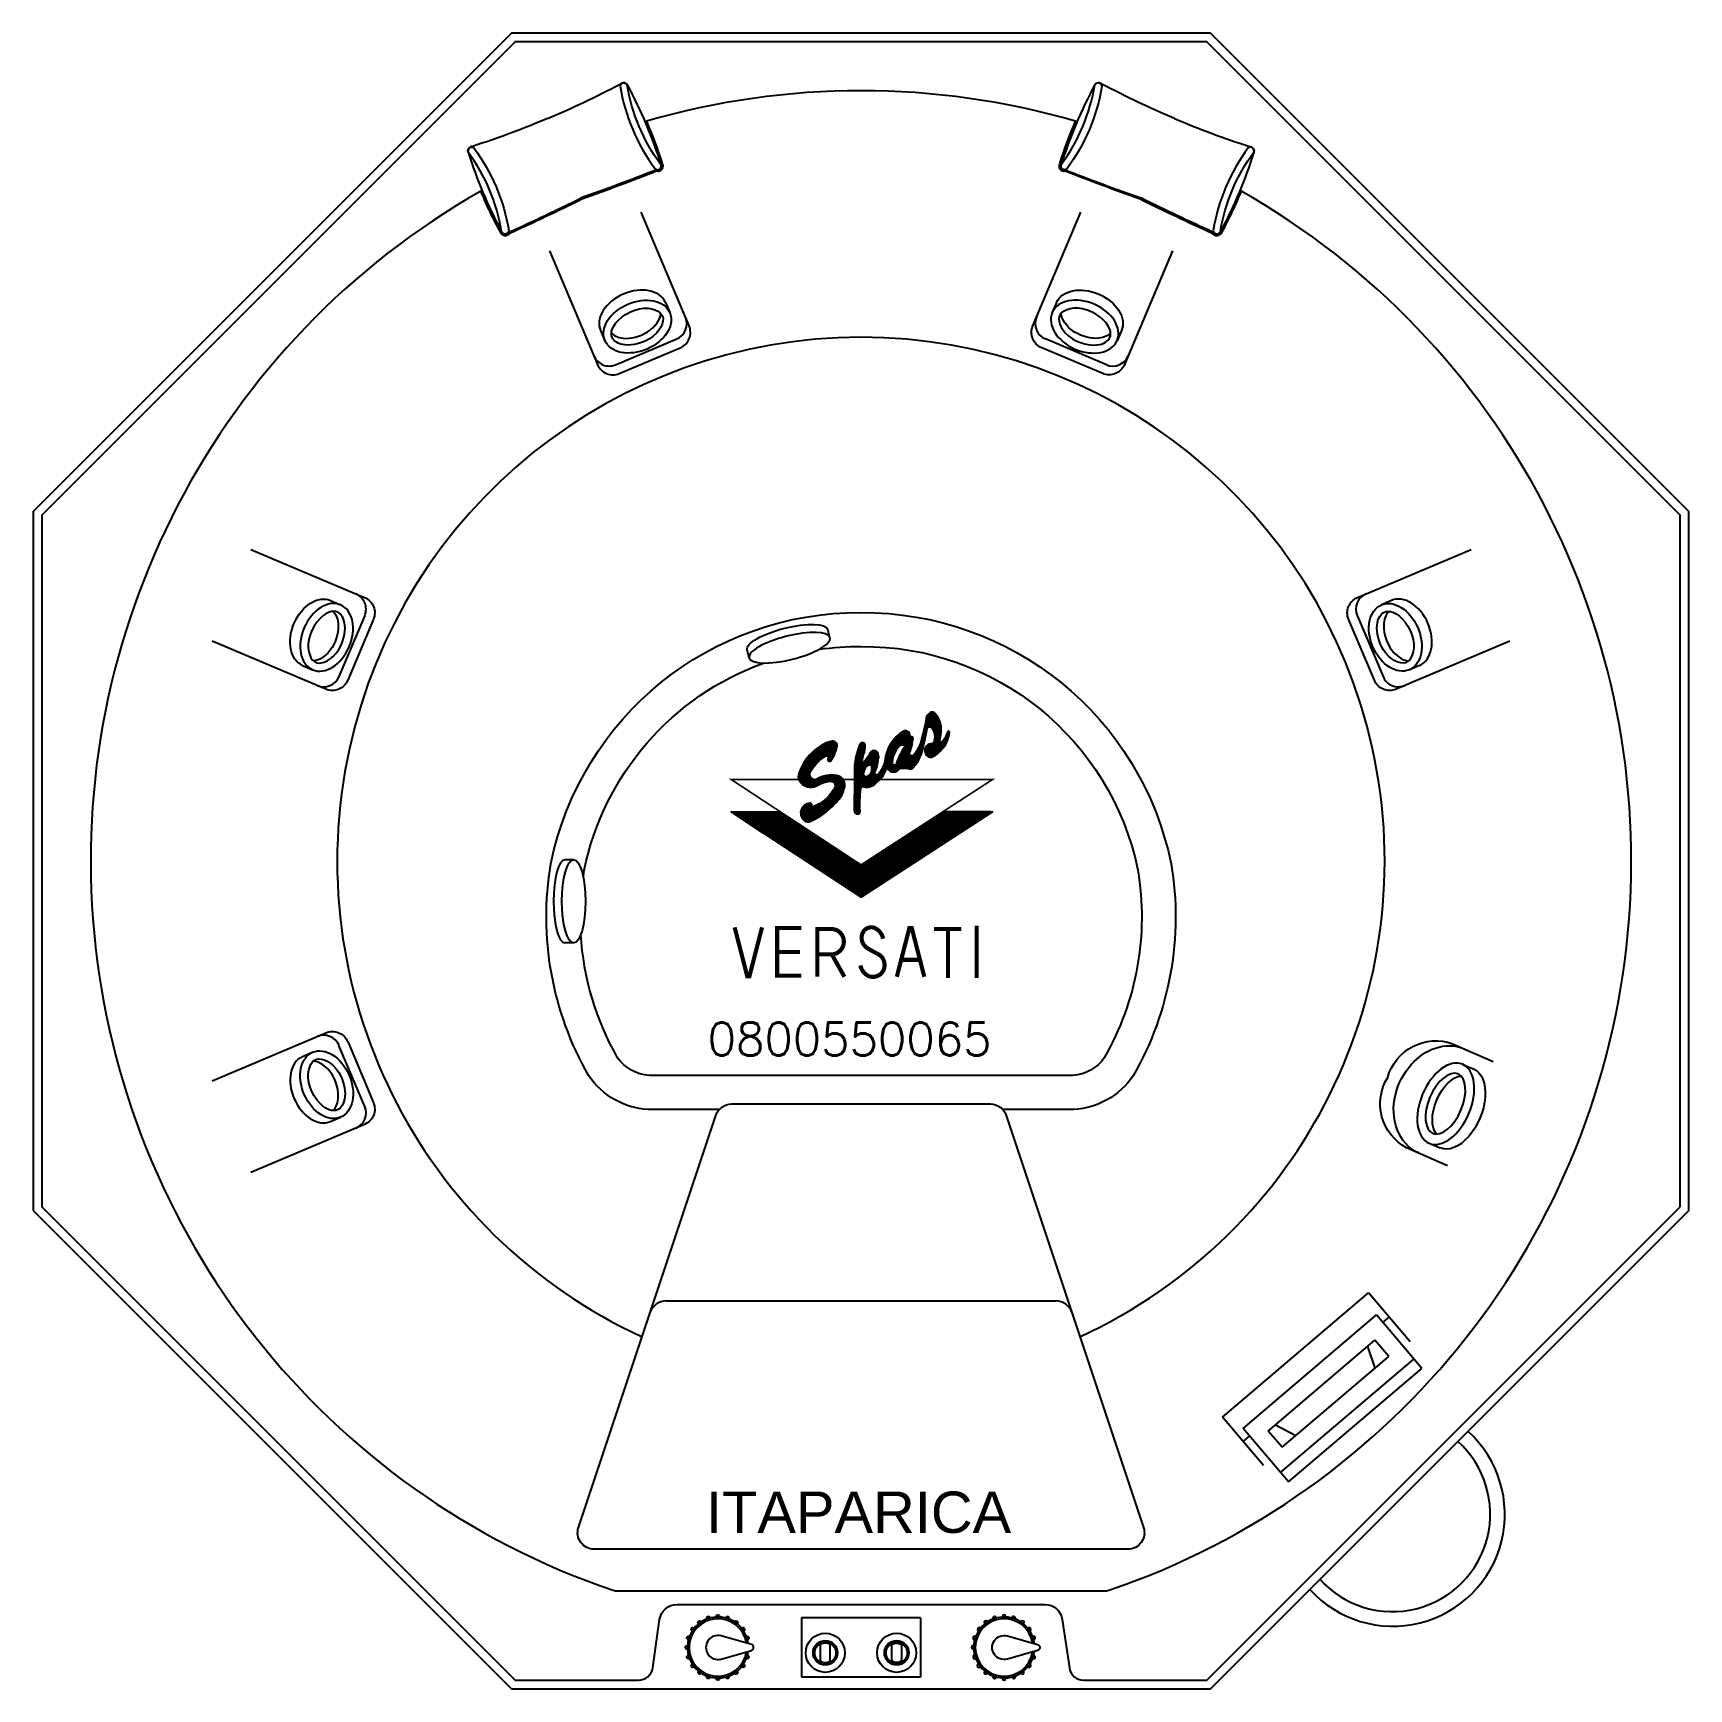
# Model space of a CAD drawing. Extents: x -1 to 1, y -0.92 to 1.08.
import ezdxf

# ---------------------------------------------------------------- set-up
doc = ezdxf.new("R2010")
doc.units = 0
doc.header["$MEASUREMENT"] = 0
doc.layers.add('LOGO', color=7, linetype='CONTINUOUS')
doc.layers.add('SPA-ITAPARICA', color=7, linetype='CONTINUOUS')
doc.styles.add('COTA', font='ROMANS.SHX', dxfattribs={"height": 0.08})

msp = doc.modelspace()

# ---------------------------------------------------------------- texts
at = {"layer": 'SPA-ITAPARICA', "attachment_point": 1, "style": 'COTA'}
for s, insert, char_height in [('0800550065', (-0.1884, -0.116), 0.04), ('\\fArial|b0|i0|c0|p34;ITAPARICA', (-0.1904, -0.6826), 0.05)]:
    msp.add_mtext(s, dxfattribs=dict(at, insert=insert, char_height=char_height))

# ---------------------------------------------------------------- blocks, each defined once
blk = doc.blocks.new('LOGO-SPA')
at = {"layer": 'LOGO'}
for p, q in [((0.0815, 0.3407), (0.1004, 0.3407)), ((0.0817, 0.3417), (0.1001, 0.3417)), ((0.0818, 0.3427), (0.0998, 0.3427)), ((0.082, 0.3437), (0.0995, 0.3437)), ((0.0822, 0.3447), (0.0991, 0.3447)), ((0.0824, 0.3457), (0.0987, 0.3457)), ((0.0825, 0.3467), (0.0982, 0.3467)), ((0.0827, 0.3477), (0.0977, 0.3477)), ((0.0829, 0.3487), (0.0972, 0.3487)), ((0.0832, 0.3497), (0.0965, 0.3497)), ((0.0837, 0.3507), (0.0959, 0.3507)), ((0.0843, 0.3517), (0.0952, 0.3517)), ((0.0851, 0.3527), (0.0946, 0.3527)), ((0.0862, 0.3537), (0.0938, 0.3537)), ((0.0877, 0.3547), (0.0925, 0.3547)), ((0.0422, 0.3207), (0.0661, 0.3207)), ((0.0429, 0.3217), (0.0662, 0.3217)), ((0.0438, 0.3227), (0.0668, 0.3227)), ((0.0447, 0.3237), (0.0669, 0.3237)), ((0.0456, 0.3247), (0.0666, 0.3247)), ((0.0466, 0.3257), (0.0655, 0.3257)), ((0.0477, 0.3267), (0.0632, 0.3267)), ((0.0488, 0.3277), (0.0632, 0.3277)), ((0.05, 0.3287), (0.063, 0.3287)), ((0.0513, 0.3297), (0.0627, 0.3297)), ((0.0527, 0.3307), (0.0621, 0.3307)), ((0.0543, 0.3317), (0.0612, 0.3317)), ((0.0562, 0.3327), (0.0594, 0.3327)), ((0.0765, 0.3207), (0.0809, 0.3207)), ((0.0768, 0.3217), (0.0812, 0.3217)), ((0.0771, 0.3227), (0.0814, 0.3227)), ((0.0773, 0.3237), (0.0816, 0.3237)), ((0.0776, 0.3247), (0.0818, 0.3247)), ((0.0778, 0.3257), (0.082, 0.3257)), ((0.078, 0.3267), (0.0822, 0.3267)), ((0.0781, 0.3277), (0.0824, 0.3277)), ((0.0784, 0.3287), (0.0826, 0.3287)), ((0.0787, 0.3297), (0.0828, 0.3297)), ((0.079, 0.3307), (0.083, 0.3307)), ((0.0793, 0.3317), (0.0832, 0.3317)), ((0.0796, 0.3327), (0.0834, 0.3327)), ((0.0799, 0.3337), (0.0837, 0.3337)), ((0.0801, 0.3347), (0.0838, 0.3347)), ((0.0804, 0.3357), (0.0841, 0.3357)), ((0.0806, 0.3367), (0.0847, 0.3367)), ((0.0808, 0.3377), (0.1009, 0.3377)), ((0.081, 0.3387), (0.1008, 0.3387)), ((0.0813, 0.3397), (0.1006, 0.3397)), ((0.0893, 0.3367), (0.101, 0.3367)), ((0.09, 0.3357), (0.101, 0.3357)), ((0.0907, 0.3347), (0.101, 0.3347)), ((0.0912, 0.3337), (0.101, 0.3337)), ((0.0917, 0.3327), (0.1009, 0.3327)), ((0.092, 0.3317), (0.1008, 0.3317)), ((0.0923, 0.3207), (0.0987, 0.3207)), ((0.0924, 0.3307), (0.1007, 0.3307)), ((0.0925, 0.3217), (0.099, 0.3217)), ((0.0926, 0.3297), (0.1006, 0.3297)), ((0.0928, 0.3287), (0.1005, 0.3287)), ((0.0928, 0.3227), (0.0993, 0.3227)), ((0.0929, 0.3277), (0.1004, 0.3277)), ((0.0929, 0.3237), (0.0995, 0.3237)), ((0.093, 0.3267), (0.1002, 0.3267)), ((0.093, 0.3257), (0.1, 0.3257)), ((0.093, 0.3247), (0.0998, 0.3247)), ((0.1025, 0.3207), (0.1084, 0.3207)), ((0.1036, 0.3217), (0.1088, 0.3217)), ((0.1045, 0.3227), (0.1091, 0.3227)), ((0.1052, 0.3237), (0.1094, 0.3237)), ((0.1057, 0.3247), (0.1097, 0.3247)), ((0.1061, 0.3257), (0.11, 0.3257)), ((0.1065, 0.3267), (0.1102, 0.3267)), ((0.1069, 0.3277), (0.1104, 0.3277)), ((0.1074, 0.3287), (0.1106, 0.3287)), ((0.1079, 0.3297), (0.1107, 0.3297)), ((0.1084, 0.3307), (0.1108, 0.3307)), ((0.1085, 0.3317), (0.1107, 0.3317)), ((-0.0528, 0.3002), (-0.0508, 0.2996)), ((-0.052, 0.301), (-0.05, 0.3004)), ((-0.0513, 0.3017), (-0.0491, 0.3011)), ((-0.0505, 0.3025), (-0.0482, 0.3018)), ((-0.0496, 0.3033), (-0.0473, 0.3026)), ((-0.0488, 0.304), (-0.0463, 0.3033)), ((-0.0479, 0.3047), (-0.0453, 0.304)), ((-0.047, 0.3055), (-0.0443, 0.3047)), ((-0.046, 0.3062), (-0.0432, 0.3054)), ((-0.045, 0.3069), (-0.0421, 0.3061)), ((-0.044, 0.3076), (-0.041, 0.3067)), ((-0.043, 0.3083), (-0.0397, 0.3074)), ((-0.0419, 0.309), (-0.0376, 0.3078)), ((-0.0408, 0.3097), (-0.0327, 0.3073)), ((-0.0396, 0.3103), (-0.0323, 0.3082)), ((-0.0384, 0.311), (-0.032, 0.3091)), ((-0.0372, 0.3116), (-0.0317, 0.31)), ((-0.0358, 0.3122), (-0.0314, 0.3109)), ((-0.0344, 0.3128), (-0.0311, 0.3119)), ((-0.0327, 0.3133), (-0.0309, 0.3128)), ((-0.0024, 0.3007), (0.0061, 0.3007)), ((-0.0022, 0.3017), (0.0063, 0.3017)), ((-0.002, 0.3027), (0.0065, 0.3027)), ((-0.0017, 0.3037), (0.0068, 0.3037)), ((-0.0015, 0.3047), (0.0072, 0.3047)), ((-0.0012, 0.3057), (0.0076, 0.3057)), ((-0.001, 0.3067), (0.0079, 0.3067)), ((-0.0007, 0.3077), (0.0082, 0.3077)), ((-0.0004, 0.3087), (0.0085, 0.3087)), ((-0.0001, 0.3097), (0.0087, 0.3097)), ((0.0003, 0.3107), (0.0088, 0.3107)), ((0.0006, 0.3117), (0.009, 0.3117)), ((0.001, 0.3127), (0.009, 0.3127)), ((0.0013, 0.3137), (0.0091, 0.3137)), ((0.0017, 0.3147), (0.0091, 0.3147)), ((0.0021, 0.3157), (0.009, 0.3157)), ((0.0026, 0.3167), (0.0086, 0.3167)), ((0.0035, 0.3177), (0.0076, 0.3177)), ((0.0117, 0.3007), (0.0253, 0.3007)), ((0.0123, 0.3017), (0.0253, 0.3017)), ((0.0129, 0.3027), (0.0253, 0.3027)), ((0.0135, 0.3037), (0.0251, 0.3037)), ((0.014, 0.3047), (0.0248, 0.3047)), ((0.0146, 0.3057), (0.0243, 0.3057)), ((0.0152, 0.3067), (0.0236, 0.3067)), ((0.0161, 0.3077), (0.0227, 0.3077)), ((0.0181, 0.3087), (0.0207, 0.3087)), ((0.0333, 0.3007), (0.0425, 0.3007)), ((0.0335, 0.3017), (0.0427, 0.3017)), ((0.0337, 0.3027), (0.043, 0.3027)), ((0.034, 0.3037), (0.0434, 0.3037)), ((0.0342, 0.3047), (0.0438, 0.3047)), ((0.0345, 0.3057), (0.0442, 0.3057)), ((0.0348, 0.3067), (0.0447, 0.3067)), ((0.0352, 0.3077), (0.0453, 0.3077)), ((0.0355, 0.3087), (0.0459, 0.3087)), ((0.0359, 0.3097), (0.0465, 0.3097)), ((0.0363, 0.3107), (0.0472, 0.3107)), ((0.0367, 0.3117), (0.048, 0.3117)), ((0.0372, 0.3127), (0.0488, 0.3127)), ((0.0377, 0.3137), (0.0497, 0.3137)), ((0.0382, 0.3147), (0.0507, 0.3147)), ((0.0388, 0.3157), (0.0655, 0.3157)), ((0.0394, 0.3167), (0.0657, 0.3167)), ((0.04, 0.3177), (0.0658, 0.3177)), ((0.0407, 0.3187), (0.066, 0.3187)), ((0.0414, 0.3197), (0.066, 0.3197)), ((0.0499, 0.3007), (0.0753, 0.3007)), ((0.0503, 0.3017), (0.0757, 0.3017)), ((0.0508, 0.3027), (0.0762, 0.3027)), ((0.0513, 0.3037), (0.0633, 0.3037)), ((0.0517, 0.3047), (0.0627, 0.3047)), ((0.0522, 0.3057), (0.0626, 0.3057)), ((0.0527, 0.3067), (0.0627, 0.3067)), ((0.0533, 0.3077), (0.0631, 0.3077)), ((0.0538, 0.3087), (0.0635, 0.3087)), ((0.0543, 0.3097), (0.0639, 0.3097)), ((0.0549, 0.3107), (0.0643, 0.3107)), ((0.0555, 0.3117), (0.0646, 0.3117)), ((0.0561, 0.3127), (0.0649, 0.3127)), ((0.0567, 0.3137), (0.0651, 0.3137)), ((0.0569, 0.3147), (0.0653, 0.3147)), ((0.0681, 0.3037), (0.0766, 0.3037)), ((0.0689, 0.3047), (0.077, 0.3047)), ((0.0695, 0.3057), (0.0773, 0.3057)), ((0.0702, 0.3067), (0.0777, 0.3067)), ((0.0708, 0.3077), (0.078, 0.3077)), ((0.0714, 0.3087), (0.0782, 0.3087)), ((0.0719, 0.3097), (0.0785, 0.3097)), ((0.0725, 0.3107), (0.0788, 0.3107)), ((0.073, 0.3117), (0.079, 0.3117)), ((0.0735, 0.3127), (0.0792, 0.3127)), ((0.0739, 0.3137), (0.0794, 0.3137)), ((0.0744, 0.3147), (0.0796, 0.3147)), ((0.0748, 0.3157), (0.0799, 0.3157)), ((0.0752, 0.3167), (0.0801, 0.3167)), ((0.0756, 0.3177), (0.0803, 0.3177)), ((0.0759, 0.3187), (0.0805, 0.3187)), ((0.0762, 0.3197), (0.0807, 0.3197)), ((0.0811, 0.3087), (0.1001, 0.3087)), ((0.0811, 0.3077), (0.0992, 0.3077)), ((0.0812, 0.3097), (0.1009, 0.3097)), ((0.0813, 0.3107), (0.1018, 0.3107)), ((0.0813, 0.3067), (0.0982, 0.3067)), ((0.0816, 0.3117), (0.1028, 0.3117)), ((0.0816, 0.3057), (0.0971, 0.3057)), ((0.082, 0.3127), (0.1036, 0.3127)), ((0.082, 0.3047), (0.0959, 0.3047)), ((0.0826, 0.3137), (0.1044, 0.3137)), ((0.0826, 0.3037), (0.0945, 0.3037)), ((0.0834, 0.3147), (0.1051, 0.3147)), ((0.0835, 0.3027), (0.0929, 0.3027)), ((0.0845, 0.3157), (0.1057, 0.3157)), ((0.085, 0.3017), (0.0911, 0.3017)), ((0.0862, 0.3167), (0.1064, 0.3167)), ((0.0912, 0.3177), (0.1069, 0.3177)), ((0.092, 0.3187), (0.1074, 0.3187)), ((0.0923, 0.3197), (0.0984, 0.3197)), ((0.1011, 0.3197), (0.1079, 0.3197)), ((-0.0649, 0.2807), (-0.0637, 0.2804)), ((-0.0645, 0.2816), (-0.0636, 0.2814)), ((-0.0642, 0.2825), (-0.0635, 0.2823)), ((-0.0638, 0.2834), (-0.0633, 0.2832)), ((-0.0634, 0.2843), (-0.063, 0.2842)), ((-0.063, 0.2852), (-0.0626, 0.2851)), ((-0.0626, 0.2861), (-0.0622, 0.2859)), ((-0.0622, 0.2869), (-0.0617, 0.2868)), ((-0.0617, 0.2878), (-0.0611, 0.2876)), ((-0.0613, 0.2887), (-0.0605, 0.2884)), ((-0.0608, 0.2895), (-0.0599, 0.2893)), ((-0.0603, 0.2904), (-0.0593, 0.2901)), ((-0.0598, 0.2912), (-0.0587, 0.2909)), ((-0.0592, 0.2921), (-0.0581, 0.2917)), ((-0.0587, 0.2929), (-0.0574, 0.2925)), ((-0.0581, 0.2937), (-0.0568, 0.2934)), ((-0.0575, 0.2946), (-0.0561, 0.2942)), ((-0.0569, 0.2954), (-0.0554, 0.295)), ((-0.0563, 0.2962), (-0.0547, 0.2958)), ((-0.0556, 0.297), (-0.054, 0.2965)), ((-0.0549, 0.2978), (-0.0532, 0.2973)), ((-0.0543, 0.2986), (-0.0525, 0.2981)), ((-0.0535, 0.2994), (-0.0517, 0.2989)), ((-0.0041, 0.2867), (0.0083, 0.2867)), ((-0.0041, 0.2857), (0.0078, 0.2857)), ((-0.0041, 0.2847), (0.0075, 0.2847)), ((-0.0041, 0.2837), (0.0073, 0.2837)), ((-0.0041, 0.2827), (0.0071, 0.2827)), ((-0.0041, 0.2817), (0.0068, 0.2817)), ((-0.0041, 0.2807), (0.0067, 0.2807)), ((-0.004, 0.2887), (0.0096, 0.2887)), ((-0.004, 0.2877), (0.0088, 0.2877)), ((-0.0039, 0.2897), (0.0104, 0.2897)), ((-0.0038, 0.2917), (0.0236, 0.2917)), ((-0.0038, 0.2907), (0.0116, 0.2907)), ((-0.0037, 0.2927), (0.0238, 0.2927)), ((-0.0035, 0.2937), (0.024, 0.2937)), ((-0.0034, 0.2947), (0.0058, 0.2947)), ((-0.0033, 0.2957), (0.0057, 0.2957)), ((-0.0031, 0.2967), (0.0057, 0.2967)), ((-0.003, 0.2977), (0.0057, 0.2977)), ((-0.0028, 0.2987), (0.0058, 0.2987)), ((-0.0026, 0.2997), (0.0059, 0.2997)), ((0.0075, 0.2947), (0.0242, 0.2947)), ((0.0081, 0.2957), (0.0243, 0.2957)), ((0.0089, 0.2967), (0.0245, 0.2967)), ((0.0096, 0.2977), (0.0246, 0.2977)), ((0.0104, 0.2987), (0.0247, 0.2987)), ((0.011, 0.2997), (0.0251, 0.2997)), ((0.0155, 0.2807), (0.0209, 0.2807)), ((0.0161, 0.2817), (0.0206, 0.2817)), ((0.0165, 0.2827), (0.0207, 0.2827)), ((0.0168, 0.2907), (0.0234, 0.2907)), ((0.0168, 0.2837), (0.0211, 0.2837)), ((0.017, 0.2847), (0.0215, 0.2847)), ((0.0171, 0.2897), (0.0231, 0.2897)), ((0.0171, 0.2857), (0.0218, 0.2857)), ((0.0172, 0.2887), (0.0228, 0.2887)), ((0.0172, 0.2877), (0.0225, 0.2877)), ((0.0172, 0.2867), (0.0222, 0.2867)), ((0.0252, 0.2807), (0.0318, 0.2807)), ((0.026, 0.2817), (0.0324, 0.2817)), ((0.0267, 0.2827), (0.0328, 0.2827)), ((0.0273, 0.2837), (0.0333, 0.2837)), ((0.0279, 0.2847), (0.0337, 0.2847)), ((0.0285, 0.2857), (0.0341, 0.2857)), ((0.0291, 0.2867), (0.0344, 0.2867)), ((0.0296, 0.2877), (0.0666, 0.2877)), ((0.0301, 0.2887), (0.0676, 0.2887)), ((0.0305, 0.2897), (0.0681, 0.2897)), ((0.0309, 0.2907), (0.0689, 0.2907)), ((0.0313, 0.2917), (0.0697, 0.2917)), ((0.0317, 0.2927), (0.0422, 0.2927)), ((0.032, 0.2937), (0.0417, 0.2937)), ((0.0323, 0.2947), (0.0416, 0.2947)), ((0.0326, 0.2957), (0.0416, 0.2957)), ((0.0328, 0.2967), (0.0417, 0.2967)), ((0.0329, 0.2977), (0.0418, 0.2977)), ((0.033, 0.2987), (0.042, 0.2987)), ((0.0332, 0.2997), (0.0422, 0.2997)), ((0.0364, 0.2867), (0.0509, 0.2867)), ((0.0372, 0.2857), (0.0498, 0.2857)), ((0.0383, 0.2847), (0.0485, 0.2847)), ((0.04, 0.2837), (0.0468, 0.2837)), ((0.0466, 0.2927), (0.0705, 0.2927)), ((0.0472, 0.2937), (0.0712, 0.2937)), ((0.0475, 0.2947), (0.0719, 0.2947)), ((0.0479, 0.2957), (0.0725, 0.2957)), ((0.0483, 0.2967), (0.0731, 0.2967)), ((0.0487, 0.2977), (0.0737, 0.2977)), ((0.0491, 0.2987), (0.0743, 0.2987)), ((0.0495, 0.2997), (0.0748, 0.2997)), ((-0.066, 0.2771), (-0.0632, 0.2762)), ((-0.066, 0.2761), (-0.0629, 0.2751)), ((-0.0659, 0.278), (-0.0635, 0.2773)), ((-0.0658, 0.275), (-0.0624, 0.274)), ((-0.0656, 0.2789), (-0.0636, 0.2784)), ((-0.0653, 0.2738), (-0.0617, 0.2728)), ((-0.0652, 0.2798), (-0.0637, 0.2794)), ((-0.0641, 0.2725), (-0.0608, 0.2715)), ((-0.061, 0.2706), (-0.0594, 0.2701)), ((-0.0269, 0.2746), (-0.0267, 0.2746)), ((-0.0256, 0.2736), (-0.0235, 0.2736)), ((-0.0247, 0.2726), (-0.0221, 0.2726)), ((-0.0245, 0.2606), (-0.0213, 0.2606)), ((-0.024, 0.2716), (-0.0212, 0.2716)), ((-0.024, 0.2616), (-0.021, 0.2616)), ((-0.0235, 0.2706), (-0.0206, 0.2706)), ((-0.0235, 0.2626), (-0.0206, 0.2626)), ((-0.0231, 0.2696), (-0.0201, 0.2696)), ((-0.023, 0.2636), (-0.0203, 0.2636)), ((-0.0228, 0.2686), (-0.0198, 0.2686)), ((-0.0226, 0.2676), (-0.0197, 0.2676)), ((-0.0226, 0.2646), (-0.0201, 0.2646)), ((-0.0225, 0.2666), (-0.0197, 0.2666)), ((-0.0225, 0.2656), (-0.0198, 0.2656)), ((-0.0041, 0.2797), (0.007, 0.2797)), ((-0.0041, 0.2787), (0.0075, 0.2787)), ((-0.0041, 0.2777), (0.0299, 0.2777)), ((-0.0041, 0.2767), (0.0292, 0.2767)), ((-0.0041, 0.2757), (0.0284, 0.2757)), ((-0.0041, 0.2747), (0.0275, 0.2747)), ((-0.0041, 0.2737), (0.0265, 0.2737)), ((-0.0041, 0.2727), (0.0255, 0.2727)), ((-0.0041, 0.2717), (0.0243, 0.2717)), ((-0.0041, 0.2707), (0.0232, 0.2707)), ((-0.0041, 0.2697), (0.0223, 0.2697)), ((-0.0041, 0.2687), (0.0212, 0.2687)), ((-0.0041, 0.2677), (0.0198, 0.2677)), ((-0.0041, 0.2667), (0.0181, 0.2667)), ((-0.0041, 0.2657), (0.0158, 0.2657)), ((-0.0041, 0.2647), (0.0044, 0.2647)), ((-0.0041, 0.2637), (0.0038, 0.2637)), ((-0.0041, 0.2627), (0.0036, 0.2627)), ((-0.0041, 0.2617), (0.0035, 0.2617)), ((-0.0041, 0.2607), (0.0034, 0.2607)), ((0.0133, 0.2787), (0.0306, 0.2787)), ((0.0146, 0.2797), (0.0312, 0.2797)), ((-0.0439, 0.2407), (-0.0378, 0.2407)), ((-0.0422, 0.2417), (-0.0367, 0.2417)), ((-0.0407, 0.2427), (-0.0356, 0.2427)), ((-0.0393, 0.2437), (-0.0346, 0.2437)), ((-0.038, 0.2447), (-0.0336, 0.2447)), ((-0.0368, 0.2457), (-0.0327, 0.2457)), ((-0.0356, 0.2467), (-0.0318, 0.2467)), ((-0.0346, 0.2477), (-0.0307, 0.2476)), ((-0.0335, 0.2487), (-0.0296, 0.2486)), ((-0.0325, 0.2497), (-0.0285, 0.2496)), ((-0.0316, 0.2506), (-0.0275, 0.2506)), ((-0.0307, 0.2516), (-0.0267, 0.2516)), ((-0.0299, 0.2526), (-0.0259, 0.2526)), ((-0.0291, 0.2536), (-0.0251, 0.2536)), ((-0.0284, 0.2546), (-0.0244, 0.2546)), ((-0.0276, 0.2556), (-0.0238, 0.2556)), ((-0.0269, 0.2566), (-0.0232, 0.2566)), ((-0.0263, 0.2576), (-0.0227, 0.2576)), ((-0.0257, 0.2586), (-0.0222, 0.2586)), ((-0.0251, 0.2596), (-0.0217, 0.2596)), ((-0.0044, 0.2407), (0.0026, 0.2407)), ((-0.0043, 0.2477), (0.0026, 0.2477)), ((-0.0043, 0.2467), (0.0026, 0.2467)), ((-0.0043, 0.2457), (0.0026, 0.2457)), ((-0.0043, 0.2447), (0.0026, 0.2447)), ((-0.0043, 0.2437), (0.0026, 0.2437)), ((-0.0043, 0.2427), (0.0026, 0.2427)), ((-0.0043, 0.2417), (0.0026, 0.2417)), ((-0.0042, 0.2567), (0.0031, 0.2567)), ((-0.0042, 0.2557), (0.003, 0.2557)), ((-0.0042, 0.2547), (0.0029, 0.2547)), ((-0.0042, 0.2537), (0.0029, 0.2537)), ((-0.0042, 0.2527), (0.0028, 0.2527)), ((-0.0042, 0.2517), (0.0027, 0.2517)), ((-0.0042, 0.2507), (0.0027, 0.2507)), ((-0.0042, 0.2497), (0.0027, 0.2497)), ((-0.0042, 0.2487), (0.0026, 0.2487)), ((-0.0041, 0.2597), (0.0033, 0.2597)), ((-0.0041, 0.2587), (0.0032, 0.2587)), ((-0.0041, 0.2577), (0.0031, 0.2577)), ((-0.0642, 0.2339), (-0.047, 0.2338)), ((-0.0642, 0.2329), (-0.0486, 0.2328)), ((-0.064, 0.2349), (-0.0455, 0.2348)), ((-0.064, 0.2319), (-0.0502, 0.2318)), ((-0.0638, 0.2359), (-0.044, 0.2357)), ((-0.0637, 0.2309), (-0.052, 0.2308)), ((-0.0634, 0.2369), (-0.0559, 0.2368)), ((-0.0632, 0.2299), (-0.0539, 0.2298)), ((-0.0627, 0.2379), (-0.0577, 0.2378)), ((-0.0625, 0.2289), (-0.056, 0.2288)), ((-0.0619, 0.2389), (-0.0586, 0.2389)), ((-0.0616, 0.2279), (-0.058, 0.2278)), ((-0.0605, 0.2399), (-0.0592, 0.2399)), ((-0.0523, 0.2368), (-0.0427, 0.2367)), ((-0.0498, 0.2378), (-0.0414, 0.2377)), ((-0.0476, 0.2388), (-0.0401, 0.2387)), ((-0.0456, 0.2398), (-0.0389, 0.2397)), ((-0.0044, 0.2397), (0.0026, 0.2397)), ((-0.0044, 0.2387), (0.0026, 0.2387)), ((-0.0044, 0.2377), (0.0027, 0.2377)), ((-0.0044, 0.2367), (0.0027, 0.2367)), ((-0.0044, 0.2357), (0.0027, 0.2357)), ((-0.004, 0.2347), (0.0027, 0.2347)), ((-0.0034, 0.2337), (0.0023, 0.2337)), ((-0.002, 0.2327), (0.0012, 0.2327))]:
    blk.add_line(p, q, dxfattribs=at)
for points in [[(0.0661, 0.3216, 0.727378), (0.0643, 0.3258, -0.469018), (0.0631, 0.327, 0.613485), (0.055, 0.3321, 0.243521), (0.0328, 0.2961, -0.104715), (0.0247, 0.2799, -0.779243), (0.0208, 0.2829, 0.081789), (0.0247, 0.2985, 0.303549), (0.0232, 0.3072, 0.515712), (0.0148, 0.306, -0.049577), (0.0076, 0.2949, -0.933155), (0.0058, 0.2949, -0.099103), (0.007, 0.3042, 0.118143), (0.0091, 0.3156, 0.672668), (0.0025, 0.3165, 0.103339), (-0.0041, 0.2823, -0.006334), (-0.0044, 0.2365, 0.425765), (-0.0002, 0.2323, 0.372026), (0.0028, 0.235, -0.040509), (0.0037, 0.2632, -0.56318), (0.0076, 0.265, 0.265367), (0.0235, 0.271, 0.177196), (0.0352, 0.2895, 0.569602), (0.049, 0.2851, 0.154183), (0.0577, 0.2974, 0.263932), (0.0604, 0.2881, 0.545347), (0.0682, 0.2899, 0.121867), (0.0787, 0.3106, 0.005542), (0.0838, 0.3346, -0.709718), (0.0895, 0.3364, -0.241829), (0.0922, 0.3205, -0.51419), (0.0895, 0.3172, 0.226472), (0.0835, 0.3148, 0.287367), (0.0817, 0.3052, 0.439155), (0.091, 0.3016, 0.113867), (0.1009, 0.3097, 0.183689), (0.1108, 0.331, 1.218479), (0.1084, 0.3307, 0.022724), (0.1063, 0.3262, -0.265537), (0.0979, 0.3184, 0.101888), (0.1009, 0.3379, 0.130246), (0.0949, 0.352, 0.445595), (0.0877, 0.3547, 0.241653), (0.0826, 0.3475, -0.04029), (0.0781, 0.3276, -0.119047), (0.0679, 0.3034, -0.825358), (0.0628, 0.307, 0.101586)], [(-0.0273, 0.2656, -0.199378), (-0.054, 0.241, -0.637752), (-0.0555, 0.2425, 0.5729), (-0.0578, 0.2453, 0.665509), (-0.0651, 0.2248, 0.39201), (-0.0558, 0.2242, 0.107078), (-0.0285, 0.244, 0.164526), (-0.0162, 0.2632, 0.451027), (-0.0252, 0.2788, 0.193714), (-0.0495, 0.2743, -0.323872), (-0.0558, 0.2752, -0.424325), (-0.0558, 0.2857, -0.120385), (-0.0381, 0.3024, -0.819668), (-0.0357, 0.2994, 1.059423), (-0.0327, 0.2967, 0.12098), (-0.0252, 0.3129, 0.569153), (-0.0309, 0.3201, 0.077005), (-0.039, 0.3177, 0.2031), (-0.0706, 0.2823, 0.32805), (-0.0684, 0.2694, 0.3621), (-0.0474, 0.2677, -0.063783), (-0.0339, 0.2719, -0.502068)], [(-0.0266, 0.2654, -0.19997), (-0.0537, 0.2403, -0.637752), (-0.0561, 0.2428, 0.581322), (-0.0577, 0.2446, 0.667721), (-0.0646, 0.2253, 0.397647), (-0.0561, 0.2248, 0.107586), (-0.029, 0.2445, 0.165177), (-0.0169, 0.2634, 0.451779), (-0.0253, 0.2781, 0.193938), (-0.0491, 0.2737, -0.325222), (-0.0563, 0.2747, -0.421224), (-0.0563, 0.2861, -0.120058), (-0.0384, 0.3031, -0.828301), (-0.0352, 0.299, 1.070379), (-0.0332, 0.2972, 0.121419), (-0.0259, 0.3131, 0.573428), (-0.0308, 0.3194, 0.077005), (-0.0387, 0.3171, 0.203321), (-0.0699, 0.282, 0.329382), (-0.0679, 0.2699, 0.363333), (-0.0478, 0.2684, -0.064097), (-0.034, 0.2726, -0.507708)], [(-0.0256, 0.2651, -0.200715), (-0.0534, 0.2394, -0.637752), (-0.0571, 0.2431, 0.623695), (-0.0576, 0.2436, 0.672264), (-0.0639, 0.226, 0.407488), (-0.0567, 0.2257, 0.108338), (-0.0297, 0.2453, 0.166126), (-0.0178, 0.2637, 0.452961), (-0.0255, 0.2771, 0.194238), (-0.0486, 0.2728, -0.326764), (-0.057, 0.274, -0.417602), (-0.0571, 0.2867, -0.119631), (-0.0389, 0.3039, -0.838367), (-0.0345, 0.2983, 1.120116), (-0.034, 0.2978, 0.12211), (-0.0268, 0.3134, 0.581449), (-0.0307, 0.3184, 0.077005), (-0.0383, 0.3162, 0.203646), (-0.069, 0.2816, 0.331487), (-0.0673, 0.2706, 0.365173), (-0.0483, 0.2692, -0.064534), (-0.0342, 0.2736, -0.514079)], [(-0.0327, 0.3009, 0.099813), (-0.0276, 0.3136, 0.590613), (-0.0305, 0.3177, 0.077005), (-0.0379, 0.3155, 0.203919), (-0.0683, 0.2813, 0.333394), (-0.0667, 0.2711, 0.366734), (-0.0487, 0.2699, -0.064877), (-0.0343, 0.2743, -0.518201), (-0.0249, 0.2649, -0.201247), (-0.0531, 0.2387, -0.582728), (-0.058, 0.2428, 0.656931), (-0.0633, 0.2266, 0.417615), (-0.0571, 0.2263, 0.108973), (-0.0302, 0.2458, 0.166911), (-0.0186, 0.2639, 0.454023), (-0.0257, 0.2763, 0.194468), (-0.0482, 0.2721, -0.327776), (-0.0575, 0.2734, -0.415192), (-0.0577, 0.2872, -0.119318), (-0.0393, 0.3046, -0.55581), (-0.0327, 0.3009, -0.55581)], [(-0.0325, 0.302, 0.092371), (-0.028, 0.3138, 0.597183), (-0.0305, 0.3173, 0.077005), (-0.0377, 0.3151, 0.20407), (-0.0679, 0.2811, 0.334509), (-0.0664, 0.2714, 0.367602), (-0.0489, 0.2702, -0.065058), (-0.0344, 0.2747, -0.520132), (-0.0245, 0.2648, -0.201512), (-0.053, 0.2383, -0.53867), (-0.0584, 0.2423, 0.637733), (-0.063, 0.2269, 0.424194), (-0.0573, 0.2267, 0.109326), (-0.0305, 0.2461, 0.16734), (-0.019, 0.264, 0.45464), (-0.0258, 0.276, 0.194588), (-0.048, 0.2718, -0.328255), (-0.0578, 0.2731, -0.414045), (-0.058, 0.2875, -0.11916), (-0.0395, 0.305, -0.482283)], [(-0.0324, 0.303, 0.085954), (-0.0284, 0.3139, 0.606908), (-0.0304, 0.3168, 0.077005), (-0.0376, 0.3147, 0.204244), (-0.0675, 0.281, 0.335863), (-0.0661, 0.2717, 0.368617), (-0.0491, 0.2706, -0.065262), (-0.0344, 0.2752, -0.522126), (-0.0241, 0.2646, -0.201796), (-0.0528, 0.2379, -0.498907), (-0.0589, 0.2418, 0.617317), (-0.0627, 0.2272, 0.432972), (-0.0576, 0.227, 0.109741), (-0.0308, 0.2464, 0.167834), (-0.0194, 0.2641, 0.455385), (-0.0258, 0.2755, 0.194721), (-0.0478, 0.2714, -0.328754), (-0.0581, 0.2728, -0.412849), (-0.0584, 0.2878, -0.118989), (-0.0397, 0.3054, -0.426685)], [(-0.0534, 0.2695, -0.155849), (-0.0587, 0.2721, -0.410608), (-0.0591, 0.2884, -0.118649), (-0.0401, 0.3062, -0.349626), (-0.0325, 0.3048, 0.075612), (-0.0293, 0.3142, 0.645853), (-0.0303, 0.3159, 0.077005), (-0.0372, 0.3139, 0.204631), (-0.0667, 0.2806, 0.339125), (-0.0655, 0.2724, 0.272603), (-0.0534, 0.2695)], [(-0.0558, 0.2696, -0.097762), (-0.0591, 0.2717, -0.409457), (-0.0595, 0.2887, -0.118465), (-0.0404, 0.3067, -0.317937), (-0.0326, 0.3057, 0.070925), (-0.0298, 0.3145, 0.710967), (-0.0302, 0.3154, 0.077005), (-0.0369, 0.3134, 0.204869), (-0.0662, 0.2804, 0.341329), (-0.0651, 0.2728, 0.221931)], [(-0.0576, 0.27, -0.053368), (-0.0594, 0.2714, -0.408534), (-0.0599, 0.289, -0.118311), (-0.0406, 0.3071, -0.295063), (-0.0328, 0.3065, 0.068174), (-0.0302, 0.3148, 1.428712), (-0.0302, 0.3149, 0.077005), (-0.0367, 0.313, 0.205084), (-0.0657, 0.2802, 0.343473), (-0.0648, 0.2731, 0.179866)], [(-0.0594, 0.2707, -0.011737), (-0.0598, 0.2711, -0.407665), (-0.0603, 0.2893, -0.118162), (-0.0408, 0.3075, -0.275154), (-0.033, 0.3072, 0.059736), (-0.0307, 0.3143, 0.069654), (-0.0365, 0.3125, 0.205311), (-0.0653, 0.28, 0.345903), (-0.0645, 0.2735, 0.13737)], [(-0.0594, 0.2701, -0.011737), (-0.0598, 0.2704, -0.407665), (-0.0603, 0.2886, -0.118162), (-0.0408, 0.3068, -0.275154), (-0.033, 0.3065, 0.059736), (-0.0307, 0.3137, 0.069654), (-0.0365, 0.3119, 0.205311), (-0.0653, 0.2794, 0.345903), (-0.0645, 0.2728, 0.13737)], [(0.0568, 0.3139, 0.731097), (0.0529, 0.3166, 0.222888), (0.0415, 0.2944, 0.85093), (0.0472, 0.2938, -0.057618)], [(0.0164, 0.2823, 0.126585), (0.017, 0.2899, 0.511781), (0.0135, 0.2918, 0.264487), (0.0071, 0.2825, 0.439654), (0.0091, 0.2775, 0.320479), (0.0164, 0.2823, 0.320479)], [(-0.0307, 0.2756, -0.40094), (-0.0236, 0.2645, -0.202114), (-0.0526, 0.2374, -0.460904), (-0.0593, 0.2411, 0.594202), (-0.0624, 0.2276, 0.445862), (-0.0579, 0.2275, 0.110255), (-0.0311, 0.2468, 0.168429), (-0.0199, 0.2643, 0.456338), (-0.0259, 0.275, 0.040844), (-0.0307, 0.2756, 0.040844)], [(-0.0273, 0.2746, -0.302137), (-0.023, 0.2643, -0.202442), (-0.0525, 0.2369, -0.426645), (-0.0597, 0.2404, 0.569412), (-0.0619, 0.228, 0.464748), (-0.0582, 0.228, 0.110857), (-0.0315, 0.2472, 0.169099), (-0.0204, 0.2644, 0.457488), (-0.0261, 0.2744, 0.010564)], [(-0.0269, 0.2746, -0.302137), (-0.0227, 0.2643, -0.202442), (-0.0521, 0.2369, -0.426645), (-0.0594, 0.2404, 0.569412), (-0.0616, 0.228, 0.464748), (-0.0579, 0.228, 0.110857), (-0.0312, 0.2472, 0.169099), (-0.0201, 0.2644, 0.457488), (-0.0257, 0.2744, 0.010564)]]:
    blk.add_lwpolyline(points, format="xyb", close=True, dxfattribs=at)
blk.add_lwpolyline([(-0.0475, 0.2709, -0.329293), (-0.0585, 0.2724, -0.411556), (-0.0588, 0.2881, -0.118796), (-0.0399, 0.3058, -0.379161), (-0.0324, 0.3041, 0.079789), (-0.0289, 0.3141, 0.623846), (-0.0304, 0.3163, 0.077005), (-0.0373, 0.3142, 0.204457), (-0.067, 0.2808, 0.337608), (-0.0658, 0.2721, 0.369863), (-0.0494, 0.2711, -0.065501), (-0.0345, 0.2757)], format="xyb", dxfattribs=at)
at = {"layer": 'LOGO', "const_width": 0.002}
blk.add_lwpolyline([(0.1629, 0.274), (0.004, 0.1709), (-0.1529, 0.274)], close=True, dxfattribs=at)
at = {"layer": 'LOGO', "color": 160}
for points in [[(-0.1135, 0.2089), (-0.1529, 0.2348), (-0.0965, 0.2348)], [(-0.0965, 0.2348), (0.004, 0.1688), (0.1057, 0.2348), (0.1629, 0.2348), (0.004, 0.1317), (-0.1529, 0.2348)], [(-0.1136, 0.2095), (-0.1514, 0.2344), (-0.0973, 0.2344)], [(-0.1138, 0.2103), (-0.1496, 0.2338), (-0.0983, 0.2338)], [(-0.1139, 0.2109), (-0.148, 0.2334), (-0.0992, 0.2334)], [(-0.1141, 0.2118), (-0.146, 0.2327), (-0.1003, 0.2327)], [(-0.1142, 0.2125), (-0.1444, 0.2323), (-0.1012, 0.2323)], [(-0.1144, 0.2131), (-0.1427, 0.2318), (-0.1021, 0.2318)], [(-0.1145, 0.2135), (-0.1417, 0.2315), (-0.1027, 0.2315)], [(-0.1146, 0.2144), (-0.1397, 0.2309), (-0.1038, 0.2309)], [(-0.1147, 0.2146), (-0.1391, 0.2307), (-0.1041, 0.2307)], [(-0.1147, 0.2149), (-0.1384, 0.2305), (-0.1045, 0.2305)], [(-0.1149, 0.2156), (-0.1368, 0.23), (-0.1054, 0.23)], [(-0.1151, 0.2165), (-0.1346, 0.2293), (-0.1066, 0.2293)], [(-0.1152, 0.2173), (-0.1326, 0.2288), (-0.1077, 0.2288)], [(-0.1154, 0.2182), (-0.1304, 0.2281), (-0.1089, 0.2281)], [(-0.1156, 0.219), (-0.1285, 0.2275), (-0.11, 0.2275)], [(-0.1157, 0.2198), (-0.1266, 0.227), (-0.1111, 0.227)], [(-0.1159, 0.2207), (-0.1244, 0.2263), (-0.1123, 0.2263)], [(-0.1161, 0.2215), (-0.1225, 0.2257), (-0.1134, 0.2257)], [(-0.1163, 0.2223), (-0.1205, 0.2251), (-0.1144, 0.2251)], [(-0.1164, 0.2231), (-0.1186, 0.2246), (-0.1155, 0.2246)], [(-0.1165, 0.2236), (-0.1175, 0.2242), (-0.1161, 0.2242)], [(0.1214, 0.2089), (0.1609, 0.2348), (0.1044, 0.2348)], [(0.1216, 0.2095), (0.1593, 0.2344), (0.1052, 0.2344)], [(0.1217, 0.2103), (0.1576, 0.2338), (0.1062, 0.2338)], [(0.1219, 0.2109), (0.156, 0.2334), (0.1071, 0.2334)], [(0.122, 0.2118), (0.1539, 0.2327), (0.1083, 0.2327)], [(0.1222, 0.2125), (0.1523, 0.2323), (0.1091, 0.2323)], [(0.1223, 0.2131), (0.1507, 0.2318), (0.11, 0.2318)], [(0.1224, 0.2135), (0.1497, 0.2315), (0.1106, 0.2315)], [(0.1226, 0.2144), (0.1476, 0.2309), (0.1117, 0.2309)], [(0.1226, 0.2146), (0.147, 0.2307), (0.1121, 0.2307)], [(0.1227, 0.2149), (0.1463, 0.2305), (0.1125, 0.2305)], [(0.1228, 0.2156), (0.1448, 0.23), (0.1133, 0.23)], [(0.123, 0.2165), (0.1425, 0.2293), (0.1146, 0.2293)], [(0.1232, 0.2173), (0.1406, 0.2288), (0.1156, 0.2288)], [(0.1234, 0.2182), (0.1384, 0.2281), (0.1169, 0.2281)], [(0.1235, 0.219), (0.1365, 0.2275), (0.1179, 0.2275)], [(0.1237, 0.2198), (0.1345, 0.227), (0.119, 0.227)], [(0.1239, 0.2207), (0.1323, 0.2263), (0.1202, 0.2263)], [(0.124, 0.2215), (0.1304, 0.2257), (0.1213, 0.2257)], [(0.1242, 0.2223), (0.1285, 0.2251), (0.1224, 0.2251)], [(0.1244, 0.2231), (0.1266, 0.2246), (0.1234, 0.2246)], [(0.1245, 0.2236), (0.1254, 0.2242), (0.1241, 0.2242)]]:
    blk.add_lwpolyline(points, close=True, dxfattribs=at)
at = {"layer": 'LOGO', "color": 160, "const_width": 0.03}
blk.add_lwpolyline([(-0.1049, 0.2218), (0.004, 0.1503), (0.1133, 0.2212)], dxfattribs=at)
at = {"layer": 'LOGO', "const_width": 0.005}
for points in [[(0.1437, 0.0975), (0.1437, 0.0343)], [(-0.1156, 0.0954), (-0.1308, 0.0364), (-0.1335, 0.0364), (-0.1487, 0.0954)], [(-0.0682, 0.0947), (-0.0974, 0.0947), (-0.0974, 0.0371), (-0.0682, 0.0371)], [(0.0804, 0.0357), (0.0652, 0.0947), (0.0624, 0.0947), (0.0472, 0.0357)], [(0.0923, 0.0933), (0.125, 0.0933)], [(0.109, 0.0343), (0.109, 0.0933)], [(-0.0696, 0.0656), (-0.0974, 0.0656)], [(-0.0314, 0.0628), (-0.0161, 0.0357)], [(0.0547, 0.0561), (0.0773, 0.0561)]]:
    blk.add_lwpolyline(points, dxfattribs=at)
for points in [[(-0.0488, 0.0628), (-0.0304, 0.0628, 0.383924), (-0.0168, 0.0781, 0.374446), (-0.0299, 0.0933), (-0.0488, 0.0933), (-0.0488, 0.0357)], [(0.0032, 0.0494, 0.220736), (0.0122, 0.037, 0.081564), (0.0156, 0.0358, 0.358697), (0.0315, 0.0444, 0.276942), (0.0282, 0.0606, 0.083375), (0.0232, 0.0637), (0.0127, 0.0695, -0.093666), (0.0075, 0.0742, -0.310538), (0.0068, 0.0902, -0.398821), (0.0217, 0.094, -0.220736), (0.0306, 0.0817)]]:
    blk.add_lwpolyline(points, format="xyb", dxfattribs=at)

# ---------------------------------------------------------------- linework, layer by layer
at = {"layer": 'SPA-ITAPARICA'}
for p, q in [((-0.2394, 0.7536), (-0.2341, 0.7414)), ((0.233, 0.7536), (0.2278, 0.7414)), ((-0.3179, 0.7198), (-0.3126, 0.7075)), ((-0.2996, 0.6785), (-0.2258, 0.7096)), ((0.2932, 0.6785), (0.2195, 0.7096)), ((0.3115, 0.7198), (0.3063, 0.7075)), ((-0.6439, 0.3937), (-0.6317, 0.3884)), ((0.6376, 0.3937), (0.6254, 0.3884)), ((-0.6026, 0.3754), (-0.6337, 0.3017)), ((0.5963, 0.3754), (0.6274, 0.3017)), ((-0.0407, 0.3488), (-0.0432, 0.3586)), ((-0.1383, 0.3244), (-0.1407, 0.3342)), ((-0.6777, 0.3152), (-0.6655, 0.3099)), ((0.6714, 0.3152), (0.6592, 0.3099)), ((-0.3502, 0.0806), (-0.3604, 0.0806)), ((-0.3502, -0.0199), (-0.3604, -0.0199)), ((-0.6777, -0.1572), (-0.6655, -0.1519)), ((-0.6026, -0.2174), (-0.6337, -0.1437)), ((0.7233, -0.1666), (0.7366, -0.1722)), ((-0.6439, -0.2357), (-0.6317, -0.2304)), ((0.683, -0.2619), (0.6964, -0.2676)), ((-0.2387, -0.4524), (0.2324, -0.4524)), ((0.4334, -0.5927), (0.6098, -0.4425)), ((0.6602, -0.5018), (0.6098, -0.4425)), ((0.4583, -0.6065), (0.6195, -0.4693)), ((0.6743, -0.5338), (0.6195, -0.4693)), ((0.6273, -0.4785), (0.6349, -0.472)), ((0.4887, -0.6096), (0.6176, -0.4999)), ((0.6343, -0.5195), (0.6176, -0.4999)), ((0.5054, -0.6292), (0.6343, -0.5195)), ((0.6087, -0.5074), (0.6176, -0.5337)), ((0.5036, -0.6598), (0.6648, -0.5226)), ((0.5131, -0.671), (0.6743, -0.5338)), ((0.4831, -0.6511), (0.4334, -0.5927)), ((0.5131, -0.671), (0.4583, -0.6065)), ((0.4585, -0.6222), (0.4661, -0.6157)), ((0.5054, -0.6292), (0.4887, -0.6096)), ((0.4976, -0.602), (0.5221, -0.615)), ((0.0688, -0.835), (-0.0752, -0.835)), ((-0.0752, -0.835), (-0.0752, -0.907)), ((0.0688, -0.835), (0.0688, -0.907)), ((0.0688, -0.907), (-0.0752, -0.907))]:
    msp.add_line(p, q, dxfattribs=at)
msp.add_lwpolyline([(-1.0032, -0.343), (-0.4252, -0.921), (0.4189, -0.921), (0.9968, -0.343), (0.9968, 0.501), (0.4189, 1.079), (-0.4252, 1.079), (-1.0032, 0.501)], close=True, dxfattribs=at)
for points in [[(0.9864, -0.3387), (0.9864, 0.4967), (0.4145, 1.0686), (-0.4209, 1.0686), (-0.9927, 0.4967), (-0.9927, -0.3387), (-0.4209, -0.9105), (-0.272, -0.9105, 0.37267), (-0.2548, -0.8956), (-0.2464, -0.8372, -0.37267), (-0.2253, -0.819), (-0.0032, -0.819), (0.219, -0.819, -0.37267), (0.24, -0.8372), (0.2485, -0.8956, 0.37267), (0.2657, -0.9105), (0.4145, -0.9105)], [(-0.2624, 0.9726, -0.024671), (-0.2433, 0.9213, -0.617008), (-0.2501, 0.9121, -0.006967), (-0.3404, 0.8783, -0.006967), (-0.4274, 0.837, -0.617008), (-0.4388, 0.8386, -0.024767), (-0.4624, 0.8882, 0.646756), (-0.3038, -0.8015, 0.082435), (-0.2982, -0.8024), (0.2918, -0.8024, 0.082435), (0.2975, -0.8015, 0.646756), (0.4561, 0.8882, -0.024767), (0.4325, 0.8386, -0.617008), (0.4211, 0.837, -0.006967), (0.334, 0.8783, -0.006967), (0.2438, 0.9121, -0.617008), (0.237, 0.9213, -0.024671), (0.2561, 0.9726, 0.14212)], [(-0.252, 0.9153, 0.860811), (-0.245, 0.9204, -0.118472), (-0.2856, 1.0166, 0.703482), (-0.2941, 1.0151, 0.118472)], [(0.2457, 0.9153, -0.860811), (0.2387, 0.9204, 0.118472), (0.2792, 1.0166, -0.703482), (0.2878, 1.0151, -0.118472)], [(-0.4287, 0.8407, -0.860811), (-0.4373, 0.8393, 0.118472), (-0.4778, 0.9354, -0.703482), (-0.4708, 0.9406, -0.118472)], [(0.4224, 0.8407, 0.860811), (0.4309, 0.8393, -0.118472), (0.4715, 0.9354, 0.703482), (0.4645, 0.9406, 0.118472)], [(0.3381, -0.7261, -0.511918), (0.3191, -0.7524), (-0.3254, -0.7524, -0.511918), (-0.3444, -0.7261), (-0.1784, -0.2282, -0.322823), (-0.1594, -0.2145), (0.1531, -0.2145, -0.322823), (0.1721, -0.2282)], [(-0.1721, -0.8849), (-0.1355, -0.8745, 0.755082), (-0.1355, -0.8674), (-0.1721, -0.8571, 1.324359)], [(0.1737, -0.8571), (0.2102, -0.8674, -0.755082), (0.2102, -0.8745), (0.1737, -0.8849, -1.324359)], [(-0.0523, -0.8674), (-0.0523, -0.8873, 0.277117), (-0.0403, -0.8873), (-0.0403, -0.8674, 0.277117)], [(0.0459, -0.8674), (0.0459, -0.8873, -0.277117), (0.034, -0.8873), (0.034, -0.8674, -0.277117)]]:
    msp.add_lwpolyline(points, format="xyb", close=True, dxfattribs=at)
for points in [[(-0.3817, 0.976, 0.023301), (-0.2942, 1.0175, -0.445328), (-0.2856, 1.0166, -0.047275), (-0.245, 0.9204, -0.659333), (-0.2504, 0.9136, -0.007004), (-0.3411, 0.8799)], [(0.3754, 0.976, -0.023301), (0.2879, 1.0175, 0.445328), (0.2792, 1.0166, 0.047275), (0.2387, 0.9204, 0.659333), (0.244, 0.9136, 0.007004), (0.3348, 0.8799)], [(-0.3817, 0.976, -0.023301), (-0.4725, 0.9422, 0.445328), (-0.4778, 0.9354, 0.047275), (-0.4373, 0.8393, 0.659333), (-0.4286, 0.8384, 0.007004), (-0.3411, 0.8799)], [(0.3754, 0.976, 0.023301), (0.4661, 0.9422, -0.445328), (0.4715, 0.9354, -0.047275), (0.4309, 0.8393, -0.659333), (0.4223, 0.8384, -0.007004), (0.3348, 0.8799)], [(-0.3793, 0.816), (-0.3213, 0.6786, 0.414214), (-0.2951, 0.6679), (-0.2214, 0.699, 0.414214), (-0.2108, 0.7253), (-0.2688, 0.8627)], [(0.373, 0.816), (0.315, 0.6786, -0.414214), (0.2888, 0.6679), (0.2151, 0.699, -0.414214), (0.2044, 0.7253), (0.2624, 0.8627)], [(-0.7402, 0.4552), (-0.6027, 0.3972, -0.414214), (-0.5921, 0.371), (-0.6232, 0.2973, -0.414214), (-0.6494, 0.2866), (-0.7868, 0.3446)], [(0.7805, 0.3446), (0.6431, 0.2866, -0.414214), (0.6169, 0.2973), (0.5858, 0.371, -0.414214), (0.5964, 0.3972), (0.7339, 0.4552)], [(-0.1742, -0.221), (-0.2603, -0.221, -0.237597), (-0.3318, -0.1804, -0.1746), (-0.3778, 0.0755, -0.358979), (-0.0032, 0.379, -0.358979), (0.3714, 0.0755, -0.1746), (0.3255, -0.1804, -0.237597), (0.2539, -0.221), (0.1678, -0.221)], [(-0.0537, 0.3347, -0.037492), (-0.0032, 0.3381, -0.358708), (0.3312, 0.068, -0.172985), (0.2907, -0.1586, -0.226986), (0.2528, -0.18), (-0.2591, -0.18, -0.226986), (-0.2971, -0.1586, -0.114946), (-0.3416, -0.0096)], [(-0.3387, 0.0601, -0.005801), (-0.3375, 0.068, -0.261476), (-0.1208, 0.3181, -0.261476)], [(-0.7868, -0.1866), (-0.6494, -0.1286, -0.414214), (-0.6232, -0.1392), (-0.5921, -0.2129, -0.414214), (-0.6027, -0.2391), (-0.7402, -0.2971)], [(0.7051, -0.289), (0.6559, -0.2674, -0.433764), (0.633, -0.1823, -0.433764), (0.7112, -0.1417), (0.7603, -0.1632)], [(-0.1994, -0.8424), (-0.1998, -0.8418, -0.894905), (-0.1965, -0.8393), (-0.1959, -0.8399)], [(-0.1894, -0.8366), (-0.1896, -0.8358, -0.894905), (-0.1857, -0.8346), (-0.1854, -0.8353)], [(-0.1782, -0.8341), (-0.1781, -0.8334, -0.894905), (-0.174, -0.8334), (-0.1739, -0.8341)], [(-0.1667, -0.8353), (-0.1664, -0.8346, -0.894905), (-0.1624, -0.8358), (-0.1626, -0.8366)], [(-0.1561, -0.8399), (-0.1556, -0.8393, -0.894905), (-0.1522, -0.8418), (-0.1526, -0.8424)], [(0.1498, -0.8399), (0.1492, -0.8393, 0.894905), (0.1459, -0.8418), (0.1463, -0.8424)], [(0.1603, -0.8353), (0.16, -0.8346, 0.894905), (0.1561, -0.8358), (0.1563, -0.8366)], [(0.1718, -0.8341), (0.1717, -0.8334, 0.894905), (0.1676, -0.8334), (0.1675, -0.8341)], [(0.1831, -0.8366), (0.1833, -0.8358, 0.894905), (0.1794, -0.8346), (0.179, -0.8353)], [(0.1931, -0.8424), (0.1935, -0.8418, 0.894905), (0.1901, -0.8393), (0.1896, -0.8399)], [(-0.2117, -0.8616), (-0.2124, -0.8613, -0.894905), (-0.2112, -0.8574), (-0.2104, -0.8576)], [(-0.2071, -0.8511), (-0.2077, -0.8505, -0.894905), (-0.2052, -0.8472), (-0.2046, -0.8476)], [(-0.1475, -0.8476), (-0.1468, -0.8472, -0.894905), (-0.1444, -0.8505), (-0.145, -0.8511)], [(-0.1416, -0.8576), (-0.1409, -0.8574, -0.894905), (-0.1396, -0.8613), (-0.1403, -0.8616)], [(0.1353, -0.8576), (0.1345, -0.8574, 0.894905), (0.1333, -0.8613), (0.134, -0.8616)], [(0.1411, -0.8476), (0.1405, -0.8472, 0.894905), (0.138, -0.8505), (0.1386, -0.8511)], [(0.2008, -0.8511), (0.2013, -0.8505, 0.894905), (0.1989, -0.8472), (0.1982, -0.8476)], [(0.2054, -0.8616), (0.2061, -0.8613, 0.894905), (0.2048, -0.8574), (0.2041, -0.8576)], [(-0.2129, -0.8731), (-0.2136, -0.873, -0.894905), (-0.2136, -0.8689), (-0.2129, -0.8688)], [(0.1329, -0.8688), (0.1321, -0.8689, 0.894905), (0.1321, -0.873), (0.1329, -0.8731)], [(-0.2104, -0.8844), (-0.2112, -0.8846, -0.894905), (-0.2124, -0.8807), (-0.2117, -0.8803)], [(-0.2046, -0.8944), (-0.2052, -0.8948, -0.894905), (-0.2077, -0.8914), (-0.2071, -0.8909)], [(-0.1959, -0.902), (-0.1965, -0.9026, -0.894905), (-0.1998, -0.9002), (-0.1994, -0.8995)], [(-0.1526, -0.8995), (-0.1522, -0.9002, -0.894905), (-0.1556, -0.9026), (-0.1561, -0.902)], [(-0.145, -0.8909), (-0.1444, -0.8914, -0.894905), (-0.1468, -0.8948), (-0.1475, -0.8944)], [(-0.1403, -0.8803), (-0.1396, -0.8807, -0.894905), (-0.1409, -0.8846), (-0.1416, -0.8844)], [(0.134, -0.8803), (0.1333, -0.8807, 0.894905), (0.1345, -0.8846), (0.1353, -0.8844)], [(0.1386, -0.8909), (0.138, -0.8914, 0.894905), (0.1405, -0.8948), (0.1411, -0.8944)], [(0.1463, -0.8995), (0.1459, -0.9002, 0.894905), (0.1492, -0.9026), (0.1498, -0.902)], [(0.1896, -0.902), (0.1901, -0.9026, 0.894905), (0.1935, -0.9002), (0.1931, -0.8995)], [(0.1982, -0.8944), (0.1989, -0.8948, 0.894905), (0.2013, -0.8914), (0.2008, -0.8909)], [(0.2041, -0.8844), (0.2048, -0.8846, 0.894905), (0.2061, -0.8807), (0.2054, -0.8803)], [(-0.1854, -0.9067), (-0.1857, -0.9074, -0.894905), (-0.1896, -0.9061), (-0.1894, -0.9054)], [(-0.1739, -0.9078), (-0.174, -0.9086, -0.894905), (-0.1781, -0.9086), (-0.1782, -0.9078)], [(-0.1626, -0.9054), (-0.1624, -0.9061, -0.894905), (-0.1664, -0.9074), (-0.1667, -0.9067)], [(0.1563, -0.9054), (0.1561, -0.9061, 0.894905), (0.16, -0.9074), (0.1603, -0.9067)], [(0.1675, -0.9078), (0.1676, -0.9086, 0.894905), (0.1717, -0.9086), (0.1718, -0.9078)], [(0.179, -0.9067), (0.1794, -0.9074, 0.894905), (0.1833, -0.9061), (0.1831, -0.9054)]]:
    msp.add_lwpolyline(points, format="xyb", dxfattribs=at)
for centre, radius in [((-0.0463, -0.8774), 0.0236), ((0.0399, -0.8774), 0.0236), ((-0.0463, -0.8774), 0.0148), ((-0.0463, -0.8774), 0.0128), ((0.0399, -0.8774), 0.0148), ((0.0399, -0.8774), 0.0128)]:
    msp.add_circle(centre, radius, dxfattribs=at)
for centre, radius, start, end in [((-0.2336, 0.728), 0.02, 292.8806, 22.8806), ((0.2273, 0.728), 0.02, 157.1194, 247.1194), ((-0.0032, 0.079), 0.6326, 294.7065, 245.2935), ((-0.3073, 0.6969), 0.02, 202.8806, 292.8806), ((0.301, 0.6969), 0.02, 247.1194, 337.1194), ((-0.621, 0.3832), 0.02, 337.1194, 67.1194), ((0.6147, 0.3832), 0.02, 112.8806, 202.8806), ((-0.6521, 0.3095), 0.02, 247.1194, 337.1194), ((0.6458, 0.3095), 0.02, 202.8806, 292.8806), ((-0.6521, -0.1514), 0.02, 22.8806, 112.8806), ((-0.621, -0.2251), 0.02, 292.8806, 22.8806), ((-0.2387, -0.4724), 0.02, 90, 161.5651), ((0.2324, -0.4724), 0.02, 18.4349, 90), ((0.6393, -0.7101), 0.1352, 222.128, 47.872), ((0.639, -0.7098), 0.1179, 221.9046, 48.0954), ((-0.176, -0.871), 0.0369, 7.2219, 352.7781), ((-0.176, -0.871), 0.0348, 8.6916, 351.3084), ((0.1697, -0.871), 0.0369, 7.2219, 352.7781), ((0.1697, -0.871), 0.0348, 8.6916, 351.3084)]:
    msp.add_arc(centre, radius, start, end, dxfattribs=at)
for centre, major_axis, ratio in [((-0.2786, 0.7367), (-0.0392, -0.0169), 0.690897), ((0.6545, 0.3545), (-0.0169, 0.0392), 0.690897), ((-0.3604, 0.0303), (0, -0.0503), 0.283784), ((-0.6608, -0.1964), (0.0169, -0.0392), 0.690897)]:
    msp.add_ellipse(centre, major_axis=major_axis, ratio=ratio, start_param=3.141593, end_param=6.283185, dxfattribs=at)
for centre, major_axis, ratio in [((-0.2733, 0.7245), (-0.0392, -0.0169), 0.690897), ((0.6423, 0.3492), (-0.0169, 0.0392), 0.690897), ((-0.3502, 0.0303), (0, -0.0503), 0.283784), ((-0.6486, -0.1912), (0.0169, -0.0392), 0.690897)]:
    msp.add_ellipse(centre, major_axis=major_axis, ratio=ratio, dxfattribs=at)
at = {"layer": 'SPA-ITAPARICA', "extrusion": (0, 0, -1)}
for centre, major_axis, ratio in [((0.267, 0.7245), (0.0392, -0.0169), 0.690897), ((-0.6486, 0.3492), (0.0169, 0.0392), 0.690897), ((-0.0895, 0.3366), (0.0488, 0.0122), 0.283784), ((0.7032, -0.2142), (0.0201, 0.0477), 0.586667), ((0.7028, -0.2141), (0.0152, 0.0359), 0.522124)]:
    msp.add_ellipse(centre, major_axis=major_axis, ratio=ratio, dxfattribs=at)
for centre, major_axis, ratio, start_param, end_param in [((0.2723, 0.7367), (0.0392, -0.0169), 0.690897, 3.141593, 6.283185), ((-0.6608, 0.3545), (0.0169, 0.0392), 0.690897, 3.141593, 6.283185), ((-0.0919, 0.3464), (0.0488, 0.0122), 0.283784, 3.141593, 6.283185), ((0.7165, -0.2199), (0.0201, 0.0477), 0.586667, 0, 3.141593), ((0.7111, -0.2176), (0.0152, 0.0359), 0.522124, 3.363755, 6.061023)]:
    msp.add_ellipse(centre, major_axis=major_axis, ratio=ratio, start_param=start_param, end_param=end_param, dxfattribs=at)
at = {"layer": 'SPA-ITAPARICA'}
for points, knots in [([(-0.3037, 0.7114), (-0.3019, 0.7071), (-0.2967, 0.7032), (-0.2791, 0.7014), (-0.2676, 0.7042), (-0.2456, 0.7179), (-0.2404, 0.7304), (-0.245, 0.7433), (-0.2559, 0.7488), (-0.2857, 0.7431), (-0.3003, 0.7311), (-0.3051, 0.7174), (-0.3049, 0.7141), (-0.3037, 0.7114)], [0, 0, 0, 0, 0.892179, 0.892179, 1.784357, 1.784357, 3.094872, 3.094872, 4.405387, 4.405387, 5.715903, 5.715903, 6.283185, 6.283185, 6.283185, 6.283185]), ([(-0.3046, 0.7169), (-0.302, 0.7138), (-0.2974, 0.7112), (-0.2817, 0.7096), (-0.2702, 0.7124), (-0.2509, 0.7244), (-0.2455, 0.7336), (-0.2448, 0.7403)], [0.19214, 0.19214, 0.19214, 0.19214, 0.892179, 0.892179, 1.784357, 1.784357, 2.818477, 2.818477, 2.818477, 2.818477]), ([(0.2974, 0.7114), (0.2956, 0.7071), (0.2904, 0.7032), (0.2728, 0.7014), (0.2613, 0.7042), (0.2392, 0.7179), (0.2341, 0.7304), (0.2386, 0.7433), (0.2496, 0.7488), (0.2793, 0.7431), (0.2939, 0.7311), (0.2987, 0.7174), (0.2986, 0.7141), (0.2974, 0.7114)], [0, 0, 0, 0, 0.892179, 0.892179, 1.784357, 1.784357, 3.094872, 3.094872, 4.405387, 4.405387, 5.715903, 5.715903, 6.283185, 6.283185, 6.283185, 6.283185]), ([(0.2983, 0.7169), (0.2957, 0.7138), (0.291, 0.7112), (0.2753, 0.7096), (0.2639, 0.7124), (0.2445, 0.7244), (0.2392, 0.7336), (0.2385, 0.7403)], [0.19214, 0.19214, 0.19214, 0.19214, 0.892179, 0.892179, 1.784357, 1.784357, 2.818477, 2.818477, 2.818477, 2.818477]), ([(-0.6355, 0.3796), (-0.6313, 0.3778), (-0.6274, 0.3725), (-0.6256, 0.355), (-0.6283, 0.3435), (-0.6421, 0.3214), (-0.6546, 0.3163), (-0.6675, 0.3208), (-0.673, 0.3318), (-0.6672, 0.3615), (-0.6553, 0.3761), (-0.6416, 0.3809), (-0.6382, 0.3807), (-0.6355, 0.3796)], [0, 0, 0, 0, 0.892179, 0.892179, 1.784357, 1.784357, 3.094872, 3.094872, 4.405387, 4.405387, 5.715903, 5.715903, 6.283185, 6.283185, 6.283185, 6.283185]), ([(-0.641, 0.3805), (-0.6379, 0.3779), (-0.6354, 0.3732), (-0.6338, 0.3575), (-0.6365, 0.346), (-0.6485, 0.3267), (-0.6577, 0.3213), (-0.6644, 0.3207)], [0.19214, 0.19214, 0.19214, 0.19214, 0.892179, 0.892179, 1.784357, 1.784357, 2.818477, 2.818477, 2.818477, 2.818477]), ([(0.6292, 0.3796), (0.6249, 0.3778), (0.621, 0.3725), (0.6193, 0.355), (0.622, 0.3435), (0.6357, 0.3214), (0.6483, 0.3163), (0.6611, 0.3208), (0.6666, 0.3318), (0.6609, 0.3615), (0.649, 0.3761), (0.6352, 0.3809), (0.6319, 0.3807), (0.6292, 0.3796)], [0, 0, 0, 0, 0.892179, 0.892179, 1.784357, 1.784357, 3.094872, 3.094872, 4.405387, 4.405387, 5.715903, 5.715903, 6.283185, 6.283185, 6.283185, 6.283185]), ([(0.6347, 0.3805), (0.6316, 0.3779), (0.6291, 0.3732), (0.6275, 0.3575), (0.6302, 0.346), (0.6422, 0.3267), (0.6514, 0.3213), (0.6581, 0.3207)], [0.19214, 0.19214, 0.19214, 0.19214, 0.892179, 0.892179, 1.784357, 1.784357, 2.818477, 2.818477, 2.818477, 2.818477]), ([(0.6704, -0.2736), (0.6579, -0.2681), (0.6492, -0.2574), (0.6342, -0.2185), (0.643, -0.1874), (0.6772, -0.1491), (0.7024, -0.1378), (0.7256, -0.148)], [0, 0, 0, 0, 0.613659, 0.613659, 2.005707, 2.005707, 3.141593, 3.141593, 3.141593, 3.141593]), ([(-0.6355, -0.2215), (-0.6313, -0.2197), (-0.6274, -0.2145), (-0.6256, -0.1969), (-0.6283, -0.1855), (-0.6421, -0.1634), (-0.6546, -0.1582), (-0.6675, -0.1628), (-0.673, -0.1737), (-0.6672, -0.2035), (-0.6553, -0.2181), (-0.6416, -0.2229), (-0.6382, -0.2227), (-0.6355, -0.2215)], [0, 0, 0, 0, 0.892179, 0.892179, 1.784357, 1.784357, 3.094872, 3.094872, 4.405387, 4.405387, 5.715903, 5.715903, 6.283185, 6.283185, 6.283185, 6.283185]), ([(-0.641, -0.2224), (-0.6379, -0.2199), (-0.6354, -0.2152), (-0.6338, -0.1995), (-0.6365, -0.188), (-0.6485, -0.1687), (-0.6577, -0.1633), (-0.6644, -0.1626)], [0.19214, 0.19214, 0.19214, 0.19214, 0.892179, 0.892179, 1.784357, 1.784357, 2.818477, 2.818477, 2.818477, 2.818477])]:
    msp.add_open_spline(points, degree=3, knots=knots, dxfattribs=at)

# ---------------------------------------------------------------- block references
msp.add_blockref('LOGO-SPA', (-0.0071, -0.0965), dxfattribs=at)

msp.set_redraw_order([(e.dxf.handle, doc.entitydb.next_handle()) for e in msp.query("TEXT MTEXT ATTDEF DIMENSION ARC_DIMENSION")])  # texts and dimensions are drawn at this point

doc.saveas('drawing.dxf')
